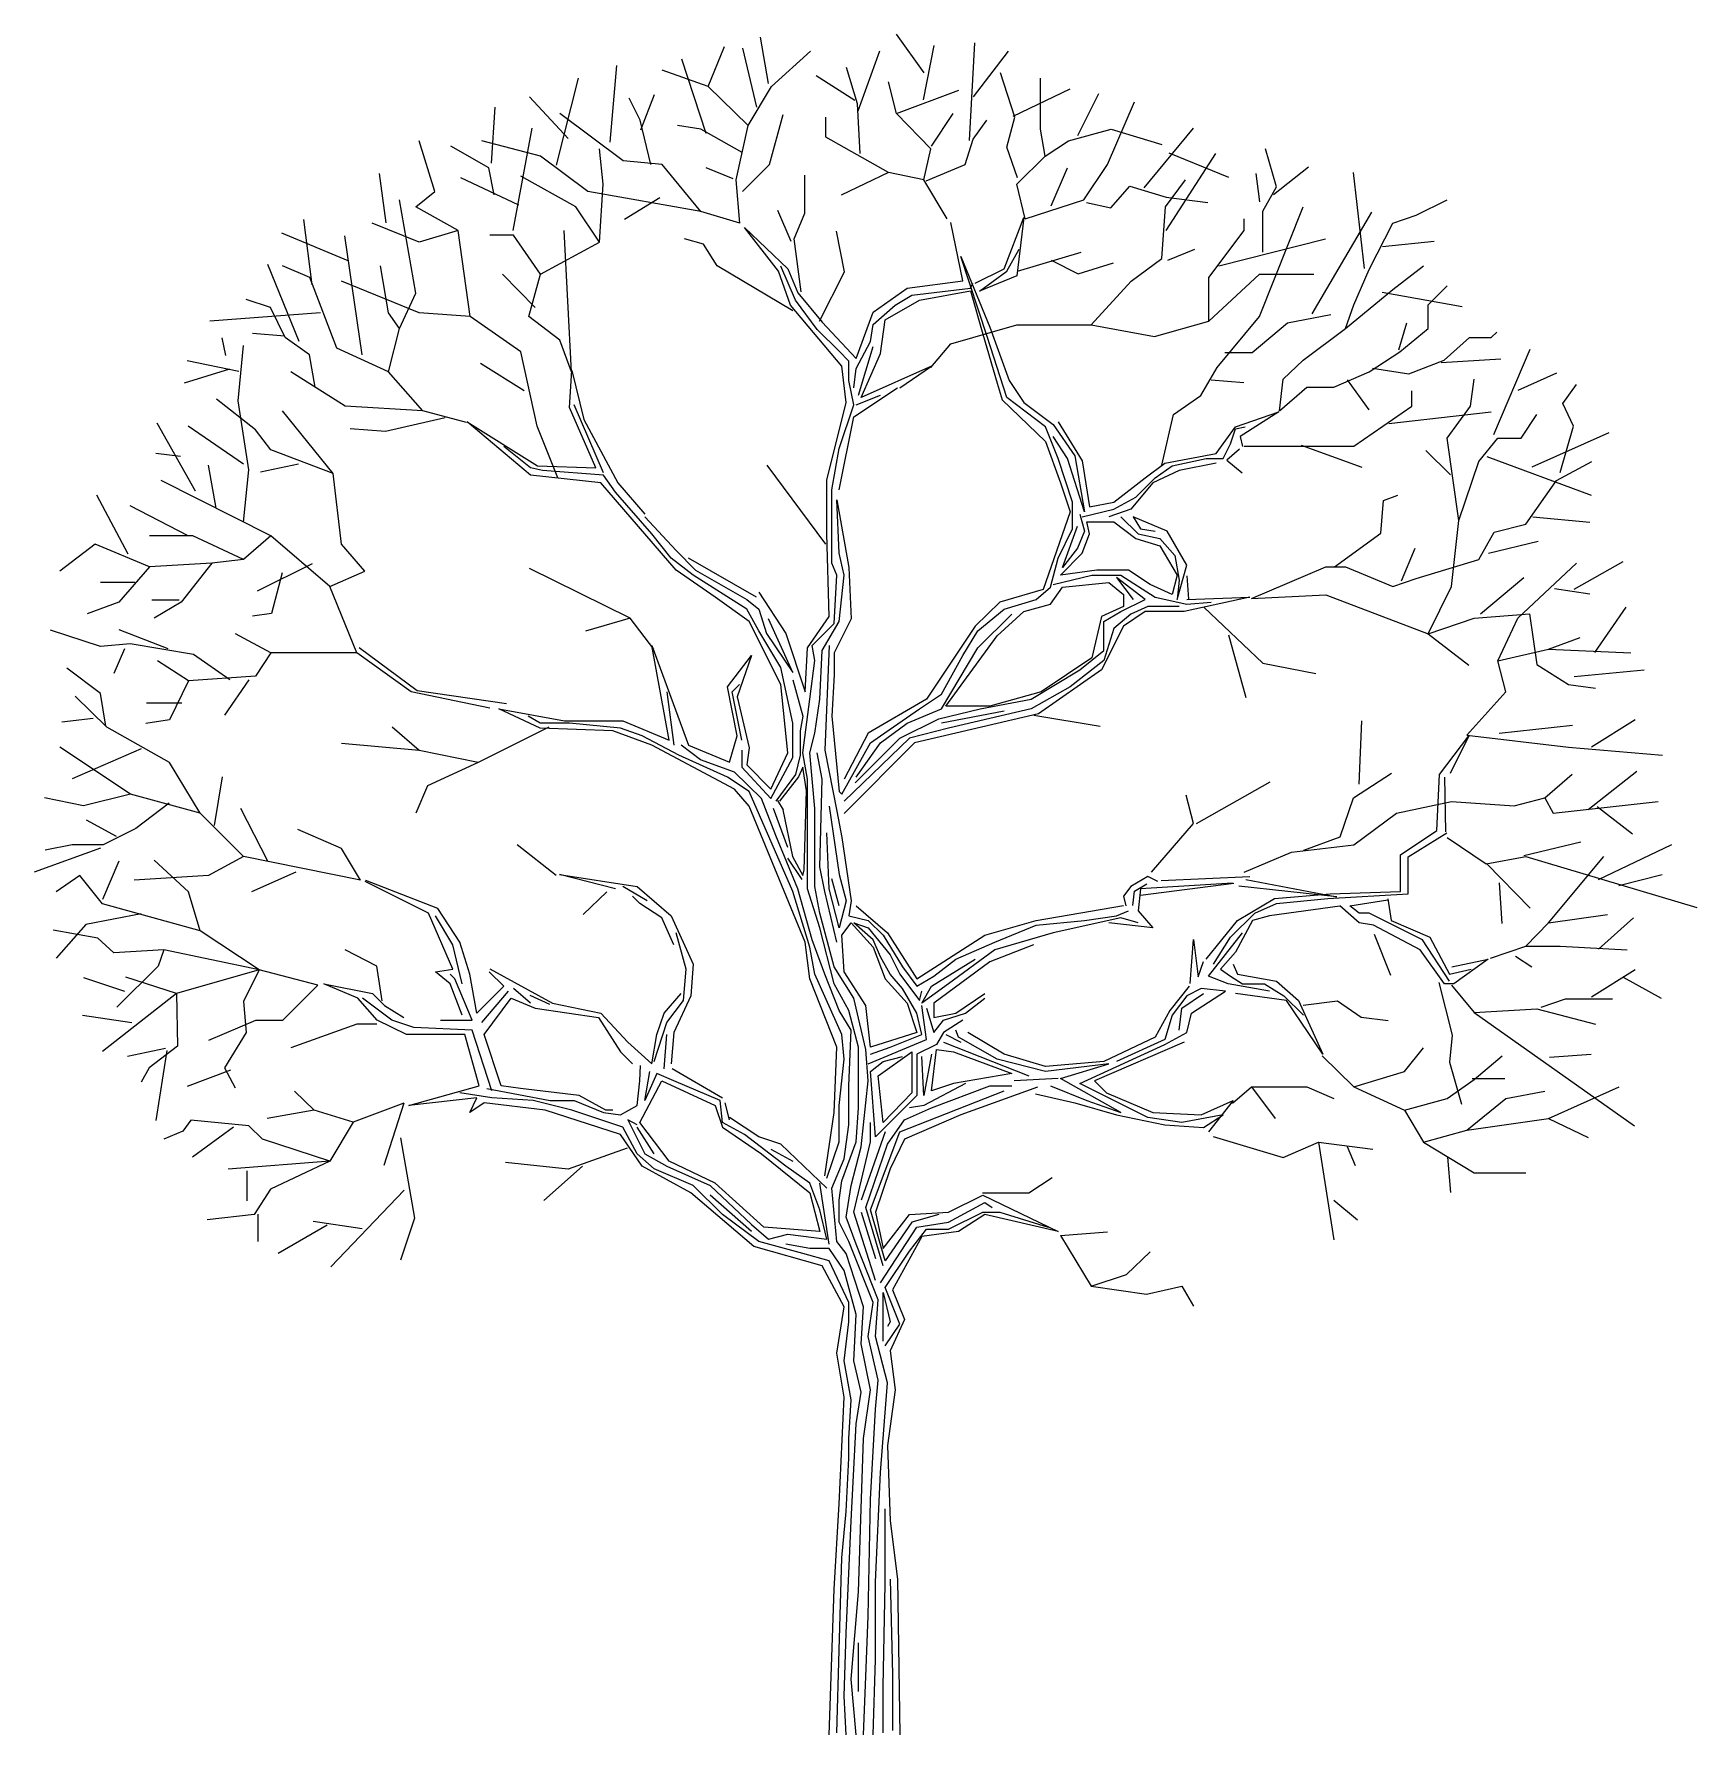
# Model space of a CAD drawing. Header units: millimetres. Extents: x 370.88 to 375.74, y 2574.38 to 2579.35.
import ezdxf

# ---------------------------------------------------------------- set-up
doc = ezdxf.new("R2010")
doc.units = ezdxf.units.MM
doc.header["$LTSCALE"] = 10
doc.layers.add('Vegetais', color=94, linetype='Continuous')

msp = doc.modelspace()

# ---------------------------------------------------------------- linework, layer by layer
at = {"layer": 'Vegetais'}
for p, q in [((373.4825, 2579.2416), (373.4015, 2579.3547)), ((372.8505, 2579.2014), (372.8982, 2579.3179)), ((372.9932, 2579.1407), (372.9519, 2579.3135)), ((373.027, 2579.21), (373.0032, 2579.3451)), ((373.0359, 2579.2014), (373.1498, 2579.3047)), ((373.2892, 2579.1305), (373.3528, 2579.3054)), ((373.4799, 2579.1623), (373.5117, 2579.3213)), ((373.615, 2579.043), (373.6309, 2579.3292)), ((373.6263, 2579.1713), (373.7287, 2579.3043)), ((372.5636, 2579.0382), (372.5835, 2579.263)), ((372.8505, 2579.2014), (372.7155, 2579.249)), ((372.8447, 2579.0636), (372.7732, 2579.2808)), ((373.287, 2579.151), (373.2552, 2579.257)), ((372.4073, 2578.9715), (372.4708, 2579.2259)), ((372.9671, 2579.0874), (372.8505, 2579.2014)), ((372.9671, 2579.0874), (373.0359, 2579.2014)), ((373.2792, 2579.1606), (373.166, 2579.2324)), ((373.4015, 2579.1219), (373.3776, 2579.2146)), ((373.7478, 2579.1113), (373.7055, 2579.2411)), ((373.8226, 2579.0768), (373.8226, 2579.2252)), ((372.4413, 2579.0489), (372.3281, 2579.1713)), ((372.6513, 2579.1033), (372.6195, 2579.1669)), ((372.6536, 2579.0748), (372.6933, 2579.1782)), ((373.2949, 2579.0053), (373.287, 2579.151)), ((373.4015, 2579.1219), (373.5842, 2579.1908)), ((373.7422, 2579.1146), (373.909, 2579.1941)), ((373.9321, 2579.0581), (373.9932, 2579.1804)), ((374.0186, 2578.9735), (374.098, 2579.1563)), ((372.2165, 2578.9771), (372.2272, 2579.1407)), ((372.6016, 2578.9841), (372.4162, 2579.1219)), ((372.6831, 2578.9735), (372.6513, 2579.1033)), ((373.0301, 2578.9735), (373.0698, 2579.1192)), ((373.1949, 2579.053), (373.1949, 2579.1113)), ((373.5021, 2579.0185), (373.4015, 2579.1219)), ((373.5038, 2579.0271), (373.5674, 2579.1225)), ((373.626, 2579.0477), (373.6657, 2579.1033)), ((373.724, 2579.0238), (373.7478, 2579.1113)), ((372.2805, 2578.7801), (372.3361, 2579.0795)), ((372.8294, 2579.0768), (372.7605, 2579.0874)), ((372.9499, 2579.0079), (372.8294, 2579.0768)), ((372.9326, 2578.9284), (372.9671, 2579.0874)), ((373.3776, 2578.9496), (373.1949, 2579.053)), ((373.8358, 2578.9973), (373.8226, 2579.0768)), ((373.9047, 2579.0424), (374.0292, 2579.0768)), ((374.0292, 2579.0768), (374.1775, 2579.0318)), ((374.1262, 2578.9052), (374.27, 2579.0795)), ((372.0507, 2578.894), (372.0056, 2579.0424)), ((372.2086, 2578.9635), (372.0974, 2579.0271)), ((372.3605, 2578.9973), (372.1884, 2579.0424)), ((372.5433, 2578.9152), (372.5327, 2579.0185)), ((373.4809, 2578.9284), (373.5021, 2579.0185)), ((373.6022, 2578.9735), (373.626, 2579.0477)), ((373.7558, 2578.9337), (373.724, 2579.0238)), ((373.8358, 2578.9973), (373.9047, 2579.0424)), ((374.1902, 2578.7801), (374.3358, 2579.0053)), ((374.1981, 2579.0076), (374.3724, 2578.9358)), ((374.5129, 2578.9079), (374.4811, 2579.0192)), ((372.2245, 2578.8841), (372.2086, 2578.9635)), ((372.4983, 2578.894), (372.3605, 2578.9973)), ((372.7155, 2578.9735), (372.6016, 2578.9841)), ((372.8294, 2578.8357), (372.7155, 2578.9735)), ((372.9237, 2578.9317), (372.8443, 2578.9635)), ((372.9506, 2578.894), (373.0301, 2578.9735)), ((373.3776, 2578.9496), (373.2399, 2578.8834)), ((373.4809, 2578.9284), (373.3776, 2578.9496)), ((373.4883, 2578.9258), (373.6022, 2578.9735)), ((373.7537, 2578.9152), (373.8358, 2578.9973)), ((373.8534, 2578.8523), (373.9011, 2578.9635)), ((373.9497, 2578.8701), (374.0186, 2578.9735)), ((374.5039, 2578.8853), (374.6064, 2578.9664)), ((374.7702, 2578.6688), (374.7384, 2578.9496)), ((371.9091, 2578.8027), (371.8893, 2578.9465)), ((372.2964, 2578.8542), (372.1269, 2578.9337)), ((372.4638, 2578.8489), (372.3023, 2578.939)), ((372.5327, 2578.7456), (372.5433, 2578.9152)), ((372.9432, 2578.8012), (372.9326, 2578.9284)), ((373.1334, 2578.8304), (373.1334, 2578.9417)), ((373.5498, 2578.8145), (373.4809, 2578.9284)), ((373.7776, 2578.8145), (373.7537, 2578.9152)), ((374.0286, 2578.8463), (374.0842, 2578.9099)), ((374.0842, 2578.9099), (374.1902, 2578.8781)), ((374.1881, 2578.8489), (374.2464, 2578.9284)), ((374.4642, 2578.8639), (374.4535, 2578.9465)), ((374.4732, 2578.8364), (374.5129, 2578.9079)), ((371.995, 2578.5972), (371.9474, 2578.8701)), ((371.995, 2578.8489), (372.0507, 2578.894)), ((372.1195, 2578.7801), (371.995, 2578.8489)), ((372.5327, 2578.7456), (372.4638, 2578.8489)), ((372.8294, 2578.8357), (372.4983, 2578.894)), ((372.7092, 2578.8761), (372.6059, 2578.8125)), ((373.7776, 2578.8145), (373.9497, 2578.8701)), ((373.9571, 2578.8622), (374.0286, 2578.8463)), ((374.1775, 2578.6979), (374.1881, 2578.8489)), ((374.1902, 2578.8781), (374.312, 2578.8622)), ((374.9218, 2578.8251), (375.0118, 2578.8701)), ((371.6921, 2578.6217), (371.6683, 2578.8125)), ((372.0056, 2578.7456), (371.8679, 2578.8012)), ((372.9432, 2578.8012), (372.8294, 2578.8357)), ((373.0936, 2578.7483), (373.0539, 2578.8383)), ((373.1016, 2578.7562), (373.1334, 2578.8304)), ((373.5956, 2578.6331), (373.5605, 2578.8038)), ((373.7166, 2578.6682), (373.7735, 2578.8183)), ((373.7735, 2578.8183), (373.7529, 2578.6477)), ((374.4185, 2578.7801), (374.4185, 2578.8145)), ((374.4732, 2578.7171), (374.4732, 2578.8364)), ((374.6171, 2578.5367), (374.7914, 2578.8333)), ((374.784, 2578.6661), (374.8529, 2578.8012)), ((374.8529, 2578.8012), (374.9218, 2578.8251)), ((371.7975, 2578.6911), (371.6033, 2578.7722)), ((371.8382, 2578.417), (371.7879, 2578.7642)), ((372.1195, 2578.7801), (372.0056, 2578.7456)), ((372.154, 2578.5283), (372.1195, 2578.7801)), ((372.2811, 2578.7668), (372.2122, 2578.7668)), ((372.3605, 2578.6529), (372.2811, 2578.7668)), ((372.8367, 2578.7403), (372.7811, 2578.7562)), ((373.0559, 2578.661), (372.9567, 2578.7893)), ((372.9567, 2578.7893), (373.0837, 2578.6682)), ((373.1224, 2578.6005), (373.1016, 2578.7562)), ((373.2495, 2578.6588), (373.2257, 2578.7781)), ((374.3152, 2578.6423), (374.4185, 2578.7801)), ((374.3438, 2578.6767), (374.6563, 2578.7562)), ((372.3605, 2578.6529), (372.5327, 2578.7456)), ((372.8764, 2578.6767), (372.8367, 2578.7403)), ((373.7238, 2578.661), (373.7601, 2578.7251)), ((373.7558, 2578.6608), (373.9412, 2578.7165)), ((374.1951, 2578.6933), (374.2745, 2578.7251)), ((374.8228, 2578.733), (374.9738, 2578.7489)), ((371.6538, 2578.4556), (371.5621, 2578.6804)), ((371.6851, 2578.6423), (371.6057, 2578.6767)), ((371.9156, 2578.5389), (371.8917, 2578.6767)), ((372.3441, 2578.5548), (372.2487, 2578.6529)), ((372.3261, 2578.5283), (372.3605, 2578.6529)), ((373.091, 2578.5617), (373.0559, 2578.661)), ((373.1055, 2578.5762), (373.0632, 2578.6755)), ((373.0837, 2578.6682), (373.1128, 2578.598)), ((373.6319, 2578.6259), (373.7166, 2578.6682)), ((373.6446, 2578.6024), (373.7238, 2578.661)), ((373.8534, 2578.6933), (373.9329, 2578.6535)), ((373.9329, 2578.6535), (374.0362, 2578.6853)), ((374.0874, 2578.6317), (374.1775, 2578.6979)), ((374.4636, 2578.6529), (374.6225, 2578.6529)), ((374.739, 2578.5628), (374.784, 2578.6661)), ((374.8529, 2578.6078), (374.943, 2578.6767)), ((371.7646, 2578.4356), (371.6851, 2578.6423)), ((372.0056, 2578.5389), (371.7779, 2578.6317)), ((373.4322, 2578.6113), (373.5956, 2578.6331)), ((373.4467, 2578.5908), (373.6174, 2578.6113)), ((373.4685, 2578.5762), (373.6174, 2578.6041)), ((373.6174, 2578.6113), (373.6246, 2578.6259)), ((373.7529, 2578.6477), (373.6446, 2578.6024)), ((374.7152, 2578.4939), (374.8529, 2578.6078)), ((374.9562, 2578.5628), (375.0118, 2578.6184)), ((371.5707, 2578.5548), (371.4992, 2578.5787)), ((371.6131, 2578.4674), (371.5707, 2578.5548)), ((371.9474, 2578.4939), (371.995, 2578.5972)), ((373.3971, 2578.5617), (373.4467, 2578.5908)), ((374.7152, 2578.4939), (374.739, 2578.5628)), ((374.822, 2578.5994), (375.0559, 2578.5581)), ((374.9562, 2578.4939), (374.9562, 2578.5628)), ((371.7164, 2578.5389), (371.3932, 2578.5151)), ((371.9474, 2578.4939), (371.9156, 2578.5389)), ((372.154, 2578.5283), (372.0056, 2578.5389)), ((372.3023, 2578.425), (372.154, 2578.5283)), ((372.4162, 2578.4594), (372.3261, 2578.5283)), ((374.5447, 2578.5104), (374.6718, 2578.5343)), ((374.8705, 2578.431), (374.8943, 2578.5104)), ((371.4397, 2578.4144), (371.429, 2578.4663)), ((371.6127, 2578.4707), (371.5173, 2578.4786)), ((371.6846, 2578.417), (371.6131, 2578.4674)), ((371.9156, 2578.3667), (371.9474, 2578.4939)), ((374.5907, 2578.4011), (374.7152, 2578.4939)), ((374.8741, 2578.425), (374.9562, 2578.4939)), ((375.0033, 2578.4011), (375.0775, 2578.4674)), ((375.0775, 2578.4674), (375.141, 2578.4674)), ((375.141, 2578.4674), (375.1569, 2578.4833)), ((371.4753, 2578.2819), (371.4912, 2578.4435)), ((371.7005, 2578.3217), (371.6846, 2578.417)), ((371.9156, 2578.3667), (371.7646, 2578.4356)), ((374.784, 2578.3667), (374.8741, 2578.425)), ((374.9947, 2578.3945), (375.169, 2578.4052)), ((375.149, 2578.1839), (375.2549, 2578.4329)), ((371.4504, 2578.3746), (371.3174, 2578.3333)), ((371.4776, 2578.3674), (371.3266, 2578.3992)), ((371.7884, 2578.266), (371.6295, 2578.3667)), ((372.0162, 2578.2528), (371.9156, 2578.3667)), ((374.5324, 2578.3455), (374.5907, 2578.4011)), ((374.6807, 2578.3217), (374.784, 2578.3667)), ((374.7941, 2578.3773), (374.9, 2578.3614)), ((374.9, 2578.3614), (375.0033, 2578.4011)), ((375.2195, 2578.3134), (375.3326, 2578.3639)), ((374.5218, 2578.2528), (374.5324, 2578.3455)), ((374.5218, 2578.2528), (374.6013, 2578.3217)), ((374.6013, 2578.3217), (374.6807, 2578.3217)), ((374.7195, 2578.3435), (374.7831, 2578.2561)), ((374.9085, 2578.266), (374.9085, 2578.3111)), ((375.0807, 2578.266), (375.0913, 2578.3455)), ((375.3503, 2578.274), (375.39, 2578.3296)), ((371.5262, 2578.1971), (371.4123, 2578.2872)), ((371.5071, 2578.0805), (371.4753, 2578.2819)), ((371.754, 2578.0699), (371.6057, 2578.2528)), ((372.0162, 2578.2528), (371.7884, 2578.266)), ((372.1434, 2578.2183), (372.0162, 2578.2528)), ((374.739, 2578.1494), (374.9085, 2578.266)), ((375.0118, 2578.1733), (375.0807, 2578.266)), ((375.382, 2578.2077), (375.3503, 2578.274)), ((371.3505, 2578.0176), (371.2392, 2578.2163)), ((371.4912, 2578.0964), (371.3297, 2578.2077)), ((372.0815, 2578.2322), (371.9067, 2578.1925)), ((374.8417, 2578.2157), (375.141, 2578.2501)), ((375.229, 2578.1733), (375.274, 2578.2422)), ((375.3423, 2578.0726), (375.382, 2578.2077)), ((371.5713, 2578.1388), (371.5262, 2578.1971)), ((371.9067, 2578.1925), (371.8034, 2578.2004)), ((375.0463, 2577.9321), (375.0118, 2578.1733)), ((375.1045, 2578.1044), (375.1601, 2578.1733)), ((375.1601, 2578.1733), (375.229, 2578.1733)), ((375.2608, 2578.0887), (375.4856, 2578.1896)), ((371.3067, 2578.1192), (371.2348, 2578.1284)), ((371.754, 2578.0699), (371.5713, 2578.1388)), ((374.5848, 2578.1521), (374.7623, 2578.0885)), ((375.0214, 2578.0653), (374.9499, 2578.1368)), ((375.0463, 2577.9321), (375.1045, 2578.1044)), ((375.1278, 2578.1192), (375.4336, 2578.0061)), ((375.3323, 2578.0487), (375.4356, 2578.1044)), ((371.411, 2577.9679), (371.3885, 2578.0938)), ((371.4912, 2577.9268), (371.5071, 2578.0805)), ((371.6524, 2578.0971), (371.5412, 2578.0732)), ((371.1538, 2577.8333), (371.0621, 2578.0061)), ((371.5713, 2577.8871), (371.2508, 2578.0487)), ((374.8258, 2577.9904), (374.8682, 2578.0063)), ((375.2422, 2577.9215), (375.3323, 2578.0487)), ((371.3297, 2577.8871), (371.1601, 2577.9745)), ((374.8179, 2577.895), (374.8258, 2577.9904)), ((375.0251, 2577.7387), (375.0463, 2577.9321)), ((375.1495, 2577.8977), (375.2422, 2577.9215)), ((375.2629, 2577.9427), (375.4297, 2577.9268)), ((371.0574, 2577.8633), (370.9541, 2577.7838)), ((371.2163, 2577.797), (371.0574, 2577.8633)), ((371.3435, 2577.8871), (371.2163, 2577.8871)), ((371.4918, 2577.8182), (371.3435, 2577.8871)), ((371.5713, 2577.8871), (371.4918, 2577.8182)), ((374.6828, 2577.797), (374.8179, 2577.895)), ((375.1045, 2577.8182), (375.1495, 2577.8977)), ((375.1331, 2577.8368), (375.2787, 2577.8712)), ((371.3991, 2577.8076), (371.2163, 2577.797)), ((371.3991, 2577.8076), (371.309, 2577.6937)), ((371.4918, 2577.8182), (371.3991, 2577.8076)), ((374.8784, 2577.7553), (374.9181, 2577.8507)), ((374.9218, 2577.7626), (375.1045, 2577.8182)), ((375.2184, 2577.646), (375.3906, 2577.8076)), ((375.3831, 2577.7309), (375.5268, 2577.8119)), ((371.2163, 2577.797), (371.1263, 2577.6937)), ((371.6047, 2577.7791), (371.5729, 2577.6599)), ((374.6569, 2577.797), (374.7152, 2577.797)), ((374.7152, 2577.797), (374.8529, 2577.7387)), ((374.8529, 2577.7387), (374.9218, 2577.7626)), ((375.1092, 2577.6592), (375.2364, 2577.7652)), ((371.1737, 2577.7507), (371.0728, 2577.7507)), ((374.6569, 2577.7149), (374.9562, 2577.6009)), ((374.9562, 2577.6009), (375.0251, 2577.7387)), ((375.3264, 2577.7334), (375.4297, 2577.7175)), ((371.1263, 2577.6937), (371.0336, 2577.6592)), ((371.3028, 2577.6996), (371.2233, 2577.6996)), ((371.309, 2577.6937), (371.2296, 2577.646)), ((371.5729, 2577.6599), (371.5173, 2577.6519)), ((375.0913, 2577.646), (375.2528, 2577.6592)), ((375.2528, 2577.6592), (375.274, 2577.5108)), ((375.4443, 2577.5458), (375.536, 2577.6789)), ((371.0727, 2577.5638), (370.9271, 2577.6115)), ((371.271, 2577.5565), (371.128, 2577.6122)), ((374.9562, 2577.6009), (375.0913, 2577.646)), ((375.1601, 2577.5214), (375.2184, 2577.646)), ((371.1601, 2577.5718), (371.0727, 2577.5638)), ((371.1431, 2577.5565), (371.1125, 2577.4847)), ((371.3455, 2577.54), (371.1601, 2577.5718)), ((371.5713, 2577.5453), (371.468, 2577.6009)), ((374.9562, 2577.6009), (375.0758, 2577.5091)), ((375.1601, 2577.5214), (375.3085, 2577.5559)), ((375.3085, 2577.5559), (375.4012, 2577.5903)), ((375.3085, 2577.5559), (375.5495, 2577.5453)), ((371.3302, 2577.4631), (371.2402, 2577.5214)), ((371.4515, 2577.4658), (371.3455, 2577.54)), ((371.5713, 2577.5453), (371.5262, 2577.4764)), ((375.184, 2577.4313), (375.1601, 2577.5214)), ((375.274, 2577.5108), (375.3667, 2577.4525)), ((371.0727, 2577.4261), (370.9747, 2577.5002)), ((371.3302, 2577.4631), (371.2746, 2577.3492)), ((371.5262, 2577.4764), (371.3302, 2577.4631)), ((371.5071, 2577.4658), (371.4356, 2577.3625)), ((375.3831, 2577.4755), (375.588, 2577.4954)), ((371.0919, 2577.328), (370.9992, 2577.4181)), ((371.0886, 2577.3307), (371.0727, 2577.4261)), ((375.0701, 2577.3042), (375.184, 2577.4313)), ((375.3667, 2577.4525), (375.4462, 2577.4419)), ((371.3107, 2577.3976), (371.2074, 2577.3976)), ((371.0514, 2577.3532), (370.9596, 2577.3425)), ((371.2746, 2577.2247), (371.0919, 2577.328)), ((371.2746, 2577.3492), (371.2057, 2577.3386)), ((374.7543, 2577.1611), (374.7623, 2577.3466)), ((375.1645, 2577.3101), (375.379, 2577.334)), ((375.4346, 2577.2704), (375.5618, 2577.3499)), ((371.1607, 2577.1319), (370.9541, 2577.2697)), ((371.1919, 2577.2644), (370.9906, 2577.177)), ((374.9895, 2577.189), (375.0755, 2577.3027)), ((375.0755, 2577.3027), (375.0207, 2577.1926)), ((375.0701, 2577.3042), (375.3667, 2577.2697)), ((375.3667, 2577.2697), (375.6422, 2577.2459)), ((371.3647, 2577.0763), (371.2746, 2577.2247)), ((371.4061, 2577.0399), (371.4299, 2577.1829)), ((374.7384, 2577.1213), (374.8497, 2577.1929)), ((374.9823, 2577.0255), (374.9895, 2577.189)), ((375.0041, 2577.1817), (375.007, 2577.0214)), ((375.2979, 2577.1213), (375.3773, 2577.1902)), ((375.4244, 2577.0871), (375.5666, 2577.1987)), ((371.023, 2577.0975), (370.9091, 2577.1213)), ((371.1607, 2577.1319), (371.023, 2577.0975)), ((371.3647, 2577.0763), (371.1607, 2577.1319)), ((374.6987, 2577.0074), (374.7384, 2577.1213)), ((374.8635, 2577.0763), (375.0251, 2577.1107)), ((375.0251, 2577.1107), (375.2078, 2577.0975)), ((375.2078, 2577.0975), (375.2979, 2577.1213)), ((375.2979, 2577.1213), (375.3217, 2577.0763)), ((375.3217, 2577.0763), (375.6289, 2577.1107)), ((371.274, 2577.1054), (371.176, 2577.0312)), ((371.4918, 2576.9491), (371.3647, 2577.0763)), ((371.5627, 2576.9359), (371.4833, 2577.0895)), ((374.739, 2576.9835), (374.8635, 2577.0763)), ((375.4505, 2577.0955), (375.5538, 2577.016)), ((371.12, 2577.0081), (371.0326, 2577.0558)), ((371.176, 2577.0312), (371.0807, 2576.9835)), ((371.7779, 2576.973), (371.6507, 2577.0286)), ((371.0728, 2576.974), (370.8786, 2576.9036)), ((370.9906, 2576.9835), (370.9112, 2576.9677)), ((371.0807, 2576.9835), (370.9906, 2576.9835)), ((371.8335, 2576.8802), (371.7779, 2576.973)), ((374.5563, 2576.9624), (374.739, 2576.9835)), ((374.5928, 2576.9677), (374.6987, 2577.0074)), ((375.0118, 2577.0047), (375.1257, 2576.9279)), ((375.236, 2576.9524), (375.4028, 2576.9922)), ((375.455, 2576.8822), (375.669, 2576.9847)), ((371.0803, 2576.8252), (371.128, 2576.9365)), ((371.3302, 2576.8458), (371.2296, 2576.9385)), ((371.4918, 2576.9491), (371.3885, 2576.8935)), ((371.8335, 2576.8802), (371.4918, 2576.9491)), ((375.1257, 2576.9279), (375.2422, 2576.9491)), ((375.1274, 2576.9286), (375.2549, 2576.7981)), ((375.2422, 2576.9491), (375.7428, 2576.8007)), ((375.3085, 2576.7557), (375.47, 2576.9491)), ((371.0124, 2576.8935), (370.9435, 2576.8458)), ((371.0786, 2576.8113), (371.0124, 2576.8935)), ((371.3885, 2576.8935), (371.1713, 2576.8802)), ((371.6448, 2576.9041), (371.5151, 2576.8458)), ((375.1645, 2576.8729), (375.1724, 2576.7537)), ((375.5141, 2576.865), (375.6412, 2576.8968)), ((371.3647, 2576.7318), (371.0786, 2576.8113)), ((371.3647, 2576.7318), (371.3302, 2576.8458)), ((371.1919, 2576.7822), (371.0304, 2576.7504)), ((375.3085, 2576.7557), (375.4806, 2576.7795)), ((375.455, 2576.6789), (375.5574, 2576.7706)), ((371.0648, 2576.7106), (370.935, 2576.7345)), ((371.0304, 2576.7504), (370.943, 2576.6523)), ((371.1125, 2576.6682), (371.0648, 2576.7106)), ((371.5368, 2576.6179), (371.3647, 2576.7318)), ((374.9617, 2576.7132), (375.0186, 2576.6055)), ((375.2422, 2576.6868), (375.3085, 2576.7557)), ((371.2581, 2576.6762), (371.1125, 2576.6682)), ((371.2581, 2576.6762), (371.2422, 2576.6285)), ((371.5368, 2576.6179), (371.2581, 2576.6762)), ((371.8811, 2576.6285), (371.7884, 2576.6762)), ((375.0186, 2576.5849), (374.9399, 2576.7059)), ((375.139, 2576.6523), (375.2422, 2576.6868)), ((375.2422, 2576.6868), (375.3429, 2576.6868)), ((375.3429, 2576.6868), (375.5389, 2576.6762)), ((371.2422, 2576.6285), (371.1204, 2576.5093)), ((371.5368, 2576.6179), (371.2958, 2576.549)), ((371.5368, 2576.6179), (371.4912, 2576.5251)), ((371.709, 2576.5728), (371.5368, 2576.6179)), ((371.897, 2576.5278), (371.8811, 2576.6285)), ((375.0186, 2576.6055), (375.0827, 2576.62)), ((375.0258, 2576.6273), (375.1323, 2576.6491)), ((375.1323, 2576.6491), (375.0319, 2576.5776)), ((375.2121, 2576.6583), (375.2598, 2576.6265)), ((375.4346, 2576.5391), (375.5618, 2576.6186)), ((371.1439, 2576.555), (371.0247, 2576.5947)), ((371.2958, 2576.549), (371.1475, 2576.5967)), ((371.709, 2576.5728), (371.6057, 2576.4695)), ((371.8253, 2576.5353), (371.7261, 2576.5776)), ((371.7261, 2576.5776), (371.8688, 2576.5486)), ((374.9874, 2576.5808), (375.0271, 2576.4271)), ((375.0319, 2576.5776), (375.0041, 2576.5776)), ((375.0251, 2576.5728), (375.0913, 2576.4934)), ((375.5268, 2576.5963), (375.6385, 2576.5351)), ((371.2958, 2576.549), (371.0786, 2576.3794)), ((371.2958, 2576.549), (371.2979, 2576.3953)), ((371.4912, 2576.5251), (371.4992, 2576.4351)), ((371.8821, 2576.4711), (371.8253, 2576.5353)), ((371.9257, 2576.4711), (371.8398, 2576.5353)), ((371.8688, 2576.5486), (371.9039, 2576.5135)), ((371.9039, 2576.5135), (371.9608, 2576.4784)), ((374.5346, 2576.5425), (374.5914, 2576.4856)), ((374.6483, 2576.3718), (374.5418, 2576.528)), ((374.5769, 2576.528), (374.6483, 2576.3718)), ((374.5907, 2576.5146), (374.6913, 2576.5278)), ((374.6913, 2576.5278), (374.7602, 2576.4801)), ((375.2867, 2576.5093), (375.3582, 2576.5331)), ((375.3582, 2576.5331), (375.4959, 2576.5331)), ((371.1645, 2576.4633), (371.0208, 2576.4847)), ((371.5262, 2576.4695), (371.3885, 2576.4112)), ((371.6057, 2576.4695), (371.5262, 2576.4695)), ((371.9681, 2576.4287), (371.8821, 2576.4711)), ((374.7602, 2576.4801), (374.8397, 2576.4695)), ((375.0913, 2576.4934), (375.274, 2576.504)), ((375.0913, 2576.4934), (375.5601, 2576.1621)), ((375.274, 2576.504), (375.4462, 2576.4589)), ((371.4992, 2576.4351), (371.4356, 2576.3317)), ((371.8229, 2576.4589), (371.6295, 2576.39)), ((371.8811, 2576.4589), (371.8229, 2576.4589)), ((375.0271, 2576.4271), (375.0192, 2576.3476)), ((371.263, 2576.388), (371.1518, 2576.3642)), ((371.2979, 2576.3953), (371.2158, 2576.3317)), ((371.267, 2576.3822), (371.2348, 2576.1773)), ((374.6463, 2576.3662), (374.739, 2576.2761)), ((374.8873, 2576.3211), (374.943, 2576.39)), ((375.0913, 2576.2973), (375.1734, 2576.3662)), ((375.3112, 2576.3623), (375.4336, 2576.3715)), ((371.2158, 2576.3317), (371.1919, 2576.2893)), ((371.4537, 2576.3244), (371.3266, 2576.2767)), ((371.4356, 2576.3317), (371.4674, 2576.2734)), ((374.739, 2576.2761), (374.8873, 2576.3211)), ((375.0192, 2576.3476), (375.0536, 2576.2257)), ((371.6984, 2576.2072), (371.6401, 2576.2628)), ((374.3841, 2576.2284), (374.4397, 2576.2761)), ((374.4397, 2576.2761), (374.5086, 2576.1833)), ((374.4397, 2576.2761), (374.6013, 2576.2761)), ((374.6013, 2576.2761), (374.6807, 2576.2416)), ((374.739, 2576.2761), (374.8873, 2576.2072)), ((375.0118, 2576.2416), (375.0913, 2576.2973)), ((375.085, 2576.3006), (375.1804, 2576.3006)), ((375.184, 2576.2416), (375.2979, 2576.2628)), ((375.3085, 2576.1833), (375.5151, 2576.2761)), ((371.9606, 2576.2284), (371.8123, 2576.1727)), ((371.9606, 2576.2284), (371.9023, 2576.0456)), ((374.2926, 2576.1939), (374.3857, 2576.2363)), ((374.3857, 2576.2363), (374.3143, 2576.1443)), ((374.8873, 2576.2072), (375.0118, 2576.2416)), ((375.0701, 2576.1489), (375.184, 2576.2416)), ((371.3376, 2576.178), (371.3138, 2576.1462)), ((371.5071, 2576.1621), (371.3376, 2576.178)), ((371.6984, 2576.2072), (371.5607, 2576.1833)), ((371.8123, 2576.1727), (371.6984, 2576.2072)), ((371.8123, 2576.1727), (371.7434, 2576.0588)), ((374.299, 2576.1574), (374.3567, 2576.1939)), ((374.8873, 2576.2072), (374.943, 2576.1144)), ((375.0701, 2576.1489), (375.3085, 2576.1833)), ((375.3085, 2576.1833), (375.425, 2576.1277)), ((371.3138, 2576.1462), (371.2581, 2576.1224)), ((371.4617, 2576.1575), (371.3425, 2576.0701)), ((371.5468, 2576.1224), (371.5071, 2576.1621)), ((371.7434, 2576.0588), (371.5468, 2576.1224)), ((371.9504, 2576.1269), (371.9917, 2575.8914)), ((374.3275, 2576.131), (374.5324, 2576.0694)), ((374.5324, 2576.0694), (374.6357, 2576.1144)), ((374.6357, 2576.1144), (374.6807, 2575.8283)), ((374.6357, 2576.1144), (374.7946, 2576.0932)), ((374.943, 2576.1144), (375.0701, 2576.1489)), ((374.943, 2576.1144), (375.0913, 2576.0244)), ((374.7195, 2576.1019), (374.7433, 2576.0462)), ((375.0135, 2576.0701), (375.0214, 2575.9667)), ((371.7434, 2576.0588), (371.4468, 2576.035)), ((371.5014, 2576.0303), (371.5014, 2575.9429)), ((371.7434, 2576.0588), (371.5707, 2575.9767)), ((375.0913, 2576.0244), (375.2422, 2576.0244)), ((371.5707, 2575.9767), (371.523, 2575.9025)), ((371.9611, 2575.974), (371.7471, 2575.7492)), ((374.6807, 2575.9449), (374.7496, 2575.8866)), ((371.523, 2575.9025), (371.3853, 2575.8866)), ((371.5332, 2575.9031), (371.5332, 2575.8236)), ((371.7364, 2575.8715), (371.5926, 2575.7889)), ((371.8388, 2575.8608), (371.6951, 2575.8822)), ((371.9917, 2575.8914), (371.9504, 2575.7691)), ((374.0742, 2575.7276), (374.1431, 2575.7938)), ((373.9709, 2575.6931), (374.0742, 2575.7276)), ((373.9709, 2575.6931), (374.1325, 2575.6693)), ((374.1325, 2575.6693), (374.2358, 2575.6931)), ((374.2358, 2575.6931), (374.2702, 2575.6348))]:
    msp.add_line(p, q, dxfattribs=at)
at = {"layer": 'Vegetais', "color": 34}
for p, q in [((374.4636, 2578.5283), (374.5907, 2578.8489)), ((372.4506, 2578.3667), (372.4294, 2578.7801)), ((373.667, 2578.4697), (373.5895, 2578.7046)), ((373.5895, 2578.7046), (373.6742, 2578.4975)), ((373.0985, 2578.5449), (372.8764, 2578.6767)), ((373.1763, 2578.5151), (373.2495, 2578.6588)), ((374.3152, 2578.5151), (374.4636, 2578.6529)), ((373.333, 2578.5411), (373.4322, 2578.6113)), ((373.6174, 2578.6041), (373.6537, 2578.477)), ((373.9709, 2578.5045), (374.0874, 2578.6317)), ((374.3152, 2578.5151), (374.3152, 2578.6423)), ((373.241, 2578.3838), (373.091, 2578.5617)), ((373.1696, 2578.4903), (373.1055, 2578.5762)), ((373.1128, 2578.598), (373.1842, 2578.5121)), ((373.333, 2578.5048), (373.3971, 2578.5617)), ((373.3681, 2578.5193), (373.4685, 2578.5762)), ((373.1842, 2578.5121), (373.2834, 2578.4055)), ((373.2834, 2578.4055), (373.333, 2578.5411)), ((373.3257, 2578.4552), (373.333, 2578.5048)), ((373.3548, 2578.4201), (373.3681, 2578.5193)), ((373.5604, 2578.4488), (373.7537, 2578.5045)), ((373.7537, 2578.5045), (373.9709, 2578.5045)), ((373.9709, 2578.5045), (374.1563, 2578.47)), ((374.1563, 2578.47), (374.3152, 2578.5151)), ((374.3391, 2578.3799), (374.4636, 2578.5283)), ((374.4414, 2578.423), (374.5447, 2578.5104)), ((372.4506, 2578.3667), (372.4162, 2578.4594)), ((373.2338, 2578.4273), (373.1696, 2578.4903)), ((373.2834, 2578.3765), (373.3257, 2578.4552)), ((373.6537, 2578.477), (373.696, 2578.3341)), ((373.7238, 2578.2918), (373.667, 2578.4697)), ((373.6742, 2578.4975), (373.7311, 2578.3414)), ((372.35, 2578.2077), (372.3023, 2578.425)), ((373.2616, 2578.3983), (373.2338, 2578.4273)), ((373.2906, 2578.299), (373.333, 2578.4407)), ((373.2979, 2578.2918), (373.3548, 2578.4201)), ((373.5021, 2578.3799), (373.5604, 2578.4488)), ((374.3619, 2578.423), (374.4414, 2578.423)), ((372.3119, 2578.3117), (372.1848, 2578.3912)), ((372.4448, 2578.2627), (372.4521, 2578.3704)), ((372.4521, 2578.3704), (372.4872, 2578.2276)), ((373.2543, 2578.2772), (373.241, 2578.3838)), ((373.2616, 2578.3414), (373.2616, 2578.3983)), ((373.2761, 2578.3196), (373.2834, 2578.3765)), ((373.5036, 2578.3838), (373.2979, 2578.2918)), ((373.4116, 2578.3196), (373.5036, 2578.3838)), ((374.2914, 2578.2978), (374.3391, 2578.3799)), ((373.2761, 2578.27), (373.2616, 2578.3414)), ((373.2761, 2578.2349), (373.4044, 2578.3196)), ((373.696, 2578.3341), (373.7105, 2578.2845)), ((373.7311, 2578.3414), (373.7735, 2578.2772)), ((374.3222, 2578.3435), (374.4176, 2578.3356)), ((372.5223, 2578.086), (372.4448, 2578.2627)), ((372.544, 2578.0714), (372.4581, 2578.27)), ((373.1975, 2578.0496), (373.2543, 2578.2772)), ((373.2338, 2578.1429), (373.2761, 2578.27)), ((373.2834, 2578.27), (373.3548, 2578.299)), ((373.7105, 2578.2845), (373.8376, 2578.1634)), ((373.8376, 2578.2058), (373.7238, 2578.2918)), ((373.7735, 2578.2772), (373.8594, 2578.2131)), ((374.2119, 2578.2422), (374.2914, 2578.2978)), ((372.3311, 2578.0642), (372.1459, 2578.2203)), ((372.1459, 2578.2203), (372.3516, 2578.092)), ((372.4107, 2578.0566), (372.35, 2578.2077)), ((372.4872, 2578.2276), (372.5864, 2578.0424)), ((373.2338, 2578.0218), (373.2761, 2578.2349)), ((373.8739, 2578.1138), (373.8376, 2578.2058)), ((373.8594, 2578.2131), (373.9235, 2578.1211)), ((373.8739, 2578.2203), (373.9441, 2578.1065)), ((374.1775, 2578.0938), (374.2119, 2578.2422)), ((374.3361, 2578.1283), (374.393, 2578.2058)), ((374.393, 2578.2058), (374.52, 2578.2494)), ((374.393, 2578.1998), (374.4208, 2578.2058)), ((374.52, 2578.2494), (374.4063, 2578.178)), ((373.8376, 2578.1634), (373.8811, 2578.0424)), ((373.9017, 2578.1138), (373.8594, 2578.178)), ((374.3567, 2578.1138), (374.3785, 2578.1562)), ((374.3785, 2578.1562), (374.393, 2578.1998)), ((374.4063, 2578.178), (374.4136, 2578.1489)), ((372.3311, 2578.086), (372.2524, 2578.1489)), ((373.212, 2578.0218), (373.2338, 2578.1429)), ((373.9162, 2577.9855), (373.8739, 2578.1138)), ((373.9513, 2577.9576), (373.9017, 2578.1138)), ((373.9235, 2578.1211), (373.9513, 2577.9576)), ((373.9441, 2578.1065), (373.9658, 2577.9722)), ((374.1861, 2578.0993), (374.3361, 2578.1283)), ((374.2079, 2578.092), (374.3071, 2578.1138)), ((374.3071, 2578.1138), (374.3567, 2578.1138)), ((374.4045, 2578.1407), (374.3678, 2578.1085)), ((374.3678, 2578.1085), (374.4122, 2578.0718)), ((374.4185, 2578.1494), (374.739, 2578.1494)), ((371.7779, 2577.8633), (371.754, 2578.0699)), ((372.3662, 2578.0787), (372.3311, 2578.086)), ((372.5368, 2578.0424), (372.3311, 2578.0642)), ((372.3516, 2578.092), (372.5223, 2578.086)), ((372.544, 2578.0642), (372.3662, 2578.0787)), ((372.5791, 2578.0145), (372.544, 2578.0642)), ((373.1949, 2577.8633), (373.0227, 2578.0938)), ((374.0372, 2577.9855), (374.1292, 2578.0569)), ((374.1014, 2578), (374.1582, 2578.0569)), ((374.1292, 2578.0569), (374.1861, 2578.0993)), ((374.2284, 2578.0787), (374.151, 2578.0424)), ((374.1582, 2578.0569), (374.2079, 2578.092)), ((374.3361, 2578.0993), (374.2284, 2578.0787)), ((372.757, 2577.787), (372.5368, 2578.0424)), ((372.6856, 2577.8935), (372.5791, 2578.0145)), ((372.5864, 2578.0424), (372.665, 2577.9504)), ((373.1975, 2577.8935), (373.1975, 2578.0496)), ((373.212, 2577.9008), (373.212, 2578.0218)), ((373.8811, 2578.0424), (373.909, 2577.9576)), ((374.151, 2578.0424), (374.0869, 2577.9649)), ((373.2338, 2577.8366), (373.2265, 2577.9928)), ((373.2265, 2577.9928), (373.2616, 2577.7942)), ((373.909, 2577.9576), (373.8303, 2577.7301)), ((373.9162, 2577.908), (373.9162, 2577.9855)), ((373.9441, 2577.9431), (374.0372, 2577.9649)), ((373.9658, 2577.9722), (374.0372, 2577.9855)), ((374.0869, 2577.9649), (374.0227, 2577.9431)), ((374.0372, 2577.9649), (374.1014, 2578)), ((372.665, 2577.9431), (372.757, 2577.8439)), ((373.8739, 2577.8221), (373.9162, 2577.908)), ((373.8872, 2577.7942), (373.9308, 2577.9153)), ((373.938, 2577.9504), (373.9513, 2577.9008)), ((373.9586, 2577.9286), (374.0372, 2577.9286)), ((373.9658, 2577.8935), (373.9586, 2577.9286)), ((374.0372, 2577.9286), (374.1014, 2577.879)), ((374.0578, 2577.9431), (374.1086, 2577.8935)), ((374.1933, 2577.9008), (374.0941, 2577.9431)), ((374.0941, 2577.9431), (374.1147, 2577.908)), ((374.1147, 2577.908), (374.1582, 2577.9008)), ((371.7434, 2577.7387), (371.5713, 2577.8871)), ((371.8467, 2577.7838), (371.7779, 2577.8633)), ((372.7425, 2577.8221), (372.6856, 2577.8935)), ((373.2047, 2577.6514), (373.1975, 2577.8935)), ((373.212, 2577.8075), (373.212, 2577.9008)), ((373.9513, 2577.9008), (373.9308, 2577.8511)), ((373.9441, 2577.8366), (373.9658, 2577.8935)), ((374.1014, 2577.879), (374.1716, 2577.8584)), ((374.1086, 2577.8935), (374.1716, 2577.879)), ((374.1716, 2577.879), (374.2151, 2577.8293)), ((374.1716, 2577.8584), (374.2224, 2577.7724)), ((374.2502, 2577.8015), (374.1933, 2577.9008)), ((371.6925, 2577.805), (371.5309, 2577.7255)), ((372.8066, 2577.7724), (372.7425, 2577.8221)), ((372.757, 2577.8439), (372.8139, 2577.787)), ((372.9918, 2577.7083), (372.7933, 2577.8221)), ((373.2265, 2577.7724), (373.212, 2577.8075)), ((373.2483, 2577.7724), (373.2338, 2577.8366)), ((373.8521, 2577.7373), (373.8739, 2577.8221)), ((373.8811, 2577.7724), (373.9441, 2577.8366)), ((373.9308, 2577.8511), (373.8872, 2577.7942)), ((374.2151, 2577.8293), (374.2284, 2577.7579)), ((371.7434, 2577.7387), (371.8467, 2577.7838)), ((372.6228, 2577.646), (372.3281, 2577.792)), ((372.8708, 2577.7083), (372.757, 2577.787)), ((372.9639, 2577.6732), (372.8066, 2577.7724)), ((372.8139, 2577.787), (372.9639, 2577.701)), ((373.2193, 2577.6308), (373.2265, 2577.7724)), ((373.2338, 2577.6369), (373.2483, 2577.7724)), ((373.2616, 2577.7942), (373.2689, 2577.6441)), ((373.8594, 2577.7446), (373.9731, 2577.7724)), ((373.9876, 2577.787), (373.8811, 2577.7724)), ((373.9731, 2577.7724), (374.0578, 2577.7724)), ((374.0796, 2577.787), (373.9876, 2577.787)), ((374.1292, 2577.701), (374.0445, 2577.7652)), ((374.0445, 2577.7652), (374.0941, 2577.701)), ((374.0578, 2577.7724), (374.1582, 2577.7083)), ((374.1437, 2577.7446), (374.0796, 2577.787)), ((374.2224, 2577.7724), (374.2079, 2577.7155)), ((374.2224, 2577.701), (374.2502, 2577.8015)), ((374.2284, 2577.7579), (374.2224, 2577.701)), ((374.2562, 2577.7018), (374.2516, 2577.7706)), ((374.4397, 2577.7043), (374.6569, 2577.797)), ((371.8229, 2577.5453), (371.7434, 2577.7387)), ((372.97, 2577.6369), (372.8708, 2577.7083)), ((372.999, 2577.7228), (373.0777, 2577.6017)), ((373.8303, 2577.7301), (373.7033, 2577.6937)), ((373.8098, 2577.701), (373.8521, 2577.7373)), ((373.8521, 2577.6877), (373.8872, 2577.7373)), ((373.8872, 2577.7373), (374.0227, 2577.7506)), ((374.0227, 2577.7506), (374.0651, 2577.7155)), ((374.0651, 2577.7155), (374.0651, 2577.6804)), ((374.2079, 2577.7155), (374.1437, 2577.7446)), ((374.1582, 2577.7083), (374.2502, 2577.6877)), ((374.4353, 2577.7083), (374.2429, 2577.6659)), ((374.2502, 2577.701), (374.4353, 2577.7083)), ((374.4397, 2577.7043), (374.6569, 2577.7149)), ((372.9639, 2577.701), (372.999, 2577.6732)), ((372.999, 2577.609), (372.9639, 2577.6732)), ((372.999, 2577.6732), (373.0208, 2577.6017)), ((373.7033, 2577.6937), (373.6319, 2577.6235)), ((373.6391, 2577.609), (373.7166, 2577.6732)), ((373.6391, 2577.5594), (373.7384, 2577.6586)), ((373.696, 2577.5945), (373.7735, 2577.6659)), ((373.7166, 2577.6732), (373.8098, 2577.701)), ((373.7735, 2577.6659), (373.8521, 2577.6877)), ((374.0651, 2577.6804), (374.0009, 2577.6514)), ((374.0082, 2577.6369), (374.0578, 2577.6659)), ((374.0869, 2577.6586), (374.0372, 2577.6163)), ((374.0578, 2577.6659), (374.1292, 2577.701)), ((374.1292, 2577.6659), (374.0651, 2577.6235)), ((374.1365, 2577.6804), (374.0869, 2577.6586)), ((374.2429, 2577.6659), (374.1292, 2577.6659)), ((374.2284, 2577.6804), (374.1365, 2577.6804)), ((374.2502, 2577.6877), (374.3216, 2577.6937)), ((374.3006, 2577.6789), (374.4733, 2577.5153)), ((372.6228, 2577.646), (372.4917, 2577.6085)), ((372.6916, 2577.5559), (372.6228, 2577.646)), ((373.0632, 2577.4529), (372.97, 2577.6369)), ((373.0632, 2577.5025), (372.999, 2577.609)), ((373.0982, 2577.488), (373.0269, 2577.6441)), ((373.1406, 2577.5594), (373.2047, 2577.6514)), ((373.1551, 2577.5666), (373.2193, 2577.6308)), ((373.1842, 2577.5521), (373.2338, 2577.6369)), ((373.2689, 2577.6441), (373.2193, 2577.5449)), ((373.6319, 2577.6235), (373.4891, 2577.4093)), ((373.5956, 2577.5376), (373.6391, 2577.609)), ((374.0009, 2577.6514), (373.9731, 2577.5303)), ((374.0651, 2577.6235), (374.0009, 2577.4952)), ((374.0082, 2577.5521), (374.0082, 2577.6369)), ((374.0372, 2577.6163), (374.0082, 2577.5231)), ((371.9994, 2577.4342), (371.8296, 2577.5596)), ((372.6856, 2577.5666), (372.7933, 2577.2749)), ((372.7364, 2577.2894), (372.6856, 2577.5666)), ((373.0208, 2577.6017), (373.0982, 2577.488)), ((373.0777, 2577.6017), (373.1345, 2577.4311)), ((373.1345, 2577.4311), (373.1406, 2577.5594)), ((373.1624, 2577.5231), (373.1551, 2577.5666)), ((373.2047, 2577.5666), (373.1914, 2577.2604)), ((373.5327, 2577.3814), (373.6391, 2577.5594)), ((373.546, 2577.3887), (373.696, 2577.5945)), ((374.3724, 2577.5978), (374.4229, 2577.4143)), ((371.8229, 2577.5453), (371.5713, 2577.5453)), ((371.9818, 2577.4313), (371.8229, 2577.5453)), ((372.9071, 2577.4456), (372.9772, 2577.5376)), ((372.9772, 2577.5376), (372.9349, 2577.4165)), ((373.1479, 2577.4093), (373.1624, 2577.5231)), ((373.1769, 2577.4093), (373.1842, 2577.5521)), ((373.2193, 2577.5449), (373.2193, 2577.4807)), ((373.5327, 2577.4238), (373.5956, 2577.5376)), ((373.9731, 2577.5303), (373.8243, 2577.4311)), ((374.0082, 2577.5231), (373.909, 2577.4456)), ((373.938, 2577.4952), (374.0082, 2577.5521)), ((374.4733, 2577.5153), (374.6278, 2577.4847)), ((373.0982, 2577.3391), (373.0632, 2577.5025)), ((373.0982, 2577.4662), (373.1273, 2577.3596)), ((373.2193, 2577.4807), (373.212, 2577.3596)), ((373.7952, 2577.4093), (373.938, 2577.4952)), ((374.0009, 2577.4952), (373.817, 2577.3669)), ((372.2122, 2577.3837), (371.9818, 2577.4313)), ((372.2608, 2577.396), (371.9994, 2577.4342)), ((372.7292, 2577.4311), (372.7498, 2577.2749)), ((372.9349, 2577.3027), (372.9071, 2577.4456)), ((372.9204, 2577.4311), (372.9421, 2577.4529)), ((372.9494, 2577.2894), (372.9204, 2577.4311)), ((372.9349, 2577.4165), (372.97, 2577.2676)), ((373.0837, 2577.2531), (373.0632, 2577.4529)), ((373.1273, 2577.2531), (373.1479, 2577.4093)), ((373.1624, 2577.31), (373.1769, 2577.4093)), ((373.4891, 2577.4093), (373.3185, 2577.31)), ((373.4685, 2577.3814), (373.5327, 2577.4238)), ((373.6464, 2577.3814), (373.7952, 2577.4093)), ((373.8243, 2577.4311), (373.6742, 2577.3887)), ((373.909, 2577.4456), (373.7952, 2577.3814)), ((372.3589, 2577.3245), (372.2379, 2577.3814)), ((372.2379, 2577.3814), (372.4303, 2577.3463)), ((372.3589, 2577.3391), (372.3238, 2577.3596)), ((373.1273, 2577.3596), (373.12, 2577.3173)), ((373.212, 2577.3596), (373.2338, 2577.1393)), ((373.3548, 2577.3027), (373.4685, 2577.3814)), ((373.4322, 2577.3391), (373.5327, 2577.3814)), ((373.817, 2577.3669), (373.454, 2577.2822)), ((373.5254, 2577.3524), (373.6464, 2577.3814)), ((373.7166, 2577.3742), (373.5327, 2577.3391)), ((373.6742, 2577.3887), (373.546, 2577.3887)), ((373.7952, 2577.3814), (373.5532, 2577.3245)), ((373.8035, 2577.3625), (373.9968, 2577.3307)), ((372.0056, 2577.2591), (371.9262, 2577.328)), ((372.3844, 2577.328), (372.1778, 2577.2247)), ((372.4448, 2577.3391), (372.3589, 2577.3391)), ((372.5719, 2577.3173), (372.3589, 2577.3245)), ((372.4303, 2577.3463), (372.6009, 2577.3463)), ((372.5937, 2577.3245), (372.4448, 2577.3391)), ((372.6856, 2577.2749), (372.5719, 2577.3173)), ((372.6578, 2577.3027), (372.5937, 2577.3245)), ((372.6009, 2577.3463), (372.7364, 2577.2894)), ((373.0982, 2577.2386), (373.0982, 2577.3391)), ((373.12, 2577.3173), (373.12, 2577.2458)), ((373.1479, 2577.2531), (373.1624, 2577.31)), ((373.3185, 2577.31), (373.2483, 2577.1756)), ((373.3548, 2577.2822), (373.4322, 2577.3391)), ((373.4116, 2577.2955), (373.5254, 2577.3524)), ((373.5532, 2577.3245), (373.4395, 2577.2955)), ((372.0056, 2577.2591), (371.7779, 2577.2803)), ((372.1778, 2577.2247), (372.0056, 2577.2591)), ((372.7643, 2577.2458), (372.6578, 2577.3027)), ((372.9276, 2577.1466), (372.6856, 2577.2749)), ((372.8284, 2577.2325), (372.7715, 2577.2749)), ((372.7933, 2577.2749), (372.9131, 2577.2253)), ((372.9131, 2577.2253), (372.9349, 2577.3027)), ((372.9494, 2577.2604), (372.9494, 2577.2107)), ((372.97, 2577.2676), (372.9639, 2577.218)), ((373.1914, 2577.2604), (373.2265, 2577.0824)), ((373.241, 2577.1321), (373.3257, 2577.2822)), ((373.4395, 2577.2955), (373.2483, 2577.1115)), ((373.454, 2577.2822), (373.2483, 2577.0752)), ((373.2807, 2577.1651), (373.4116, 2577.2955)), ((373.2834, 2577.1817), (373.3548, 2577.2822)), ((373.3257, 2577.2822), (373.3548, 2577.3027)), ((372.1778, 2577.2247), (372.0295, 2577.1558)), ((372.9071, 2577.1817), (372.7643, 2577.2458)), ((372.9276, 2577.1962), (372.8284, 2577.2325)), ((372.9494, 2577.2107), (373.0341, 2577.1187)), ((372.9639, 2577.218), (373.0341, 2577.1466)), ((373.0341, 2577.1466), (373.0837, 2577.2531)), ((373.0341, 2577.1187), (373.0982, 2577.2386)), ((373.12, 2577.2458), (373.1055, 2577.189)), ((373.1273, 2577.2107), (373.1152, 2577.1829)), ((373.1406, 2577.1756), (373.1273, 2577.2531)), ((373.1382, 2577.1417), (373.1273, 2577.2107)), ((373.1624, 2577.0897), (373.1479, 2577.2531)), ((373.1842, 2577.1756), (373.1696, 2577.2531)), ((372.97, 2577.1393), (372.9071, 2577.1817)), ((373.0063, 2577.1187), (372.9276, 2577.1962)), ((373.1055, 2577.189), (373.0486, 2577.1115)), ((373.1152, 2577.1829), (373.0595, 2577.1115)), ((373.1406, 2577.097), (373.1406, 2577.1756)), ((373.1769, 2576.919), (373.1842, 2577.1756)), ((374.2791, 2577.0458), (374.4947, 2577.1682)), ((372.0295, 2577.1558), (371.995, 2577.0763)), ((372.97, 2577.097), (372.9276, 2577.1466)), ((373.0982, 2576.8476), (372.97, 2577.1393)), ((373.0486, 2577.011), (373.0063, 2577.1187)), ((373.0712, 2577.0856), (373.0544, 2577.1131)), ((373.1309, 2576.9105), (373.1382, 2577.1417)), ((373.2338, 2577.1393), (373.241, 2577.1321)), ((374.27, 2577.0458), (374.2486, 2577.1284)), ((373.1345, 2576.6987), (372.97, 2577.097)), ((373.0837, 2576.9759), (373.0414, 2577.0897)), ((373.0692, 2577.0861), (373.097, 2576.9493)), ((373.1406, 2577.0183), (373.1406, 2577.097)), ((373.1624, 2576.8621), (373.1624, 2577.0897)), ((373.2047, 2577.097), (373.2338, 2576.8972)), ((373.2265, 2577.0824), (373.241, 2577.005)), ((373.1128, 2576.8548), (373.0486, 2577.011)), ((373.1406, 2576.9117), (373.1406, 2577.0183)), ((373.2047, 2576.8548), (373.1975, 2577.0183)), ((374.1476, 2576.9036), (374.27, 2577.0458)), ((374.8758, 2576.9541), (374.9823, 2577.0255)), ((374.8976, 2576.9481), (375.0113, 2577.0183)), ((372.4056, 2576.8935), (372.2917, 2576.9835)), ((373.241, 2577.005), (373.2689, 2576.8197)), ((374.4185, 2576.9041), (374.5563, 2576.9624)), ((373.0825, 2576.9444), (373.1249, 2576.8827)), ((373.097, 2576.9493), (373.1273, 2576.8936)), ((373.1273, 2576.8936), (373.1309, 2576.9105)), ((373.1406, 2576.8548), (373.1406, 2576.9117)), ((373.1914, 2576.8476), (373.1769, 2576.919)), ((374.8758, 2576.8476), (374.8758, 2576.9541)), ((374.8976, 2576.8403), (374.8976, 2576.9481)), ((372.0322, 2576.7834), (371.8471, 2576.8766)), ((372.06, 2576.7979), (371.8495, 2576.8792)), ((372.5791, 2576.8548), (372.4158, 2576.8972)), ((372.4158, 2576.8972), (372.6433, 2576.8621)), ((372.6723, 2576.8197), (372.6009, 2576.8621)), ((372.6433, 2576.8621), (372.7425, 2576.7762)), ((373.1769, 2576.7834), (373.1624, 2576.8621)), ((373.2338, 2576.8052), (373.212, 2576.8839)), ((373.2338, 2576.8972), (373.2543, 2576.8197)), ((374.0869, 2576.8621), (374.0651, 2576.8331)), ((374.1365, 2576.8912), (374.0869, 2576.8621)), ((374.0972, 2576.8486), (374.1339, 2576.87)), ((374.3846, 2576.8715), (374.1147, 2576.8548)), ((374.1155, 2576.8364), (374.3877, 2576.8715)), ((374.1655, 2576.8766), (374.1365, 2576.8912)), ((374.1752, 2576.8792), (374.4353, 2576.8912)), ((374.6889, 2576.8318), (374.403, 2576.8623)), ((374.4229, 2576.8822), (374.6889, 2576.8318)), ((372.5539, 2576.8458), (372.485, 2576.7795)), ((372.6505, 2576.8125), (372.6287, 2576.8331)), ((372.7147, 2576.7701), (372.6505, 2576.8125)), ((373.1479, 2576.6842), (373.0982, 2576.8476)), ((373.1551, 2576.7059), (373.1128, 2576.8548)), ((373.1769, 2576.7411), (373.1406, 2576.8548)), ((373.2265, 2576.6987), (373.1914, 2576.8476)), ((373.2338, 2576.7411), (373.2047, 2576.8548)), ((373.2543, 2576.8197), (373.2338, 2576.7411)), ((373.2689, 2576.8197), (373.2616, 2576.7762)), ((374.0651, 2576.8331), (374.0723, 2576.8052)), ((374.0926, 2576.8058), (374.0972, 2576.8486)), ((374.1147, 2576.8548), (374.1086, 2576.7907)), ((374.399, 2576.7628), (374.5067, 2576.827)), ((374.4499, 2576.7834), (374.5128, 2576.8125)), ((374.5067, 2576.827), (374.6701, 2576.8403)), ((374.5128, 2576.8125), (374.6628, 2576.827)), ((374.6628, 2576.827), (374.8976, 2576.8403)), ((374.6701, 2576.8403), (374.8758, 2576.8476)), ((374.727, 2576.8052), (374.8388, 2576.8226)), ((374.8388, 2576.8256), (374.848, 2576.7628)), ((372.1036, 2576.62), (372.0322, 2576.7834)), ((372.1036, 2576.6914), (372.0528, 2576.7762)), ((372.1242, 2576.6987), (372.06, 2576.7979)), ((372.7498, 2576.6914), (372.7147, 2576.7701)), ((372.7425, 2576.7762), (372.8066, 2576.6345)), ((373.2193, 2576.6273), (373.1769, 2576.7834)), ((373.2616, 2576.7762), (373.3185, 2576.7628)), ((373.2834, 2576.8052), (373.3753, 2576.7265)), ((373.3185, 2576.7628), (373.362, 2576.7193)), ((373.6597, 2576.7193), (373.8098, 2576.7628)), ((373.8098, 2576.7628), (374.0651, 2576.8058)), ((373.8098, 2576.7483), (373.9513, 2576.7628)), ((374.0578, 2576.7701), (373.8594, 2576.7265)), ((373.9513, 2576.7628), (374.0445, 2576.7762)), ((374.0445, 2576.7762), (374.0796, 2576.7907)), ((374.1086, 2576.7556), (374.0578, 2576.7701)), ((374.1086, 2576.7907), (374.151, 2576.7411)), ((374.3071, 2576.6491), (374.399, 2576.7628)), ((374.3785, 2576.7132), (374.4499, 2576.7834)), ((374.4426, 2576.7628), (374.393, 2576.6696)), ((374.4922, 2576.7762), (374.4426, 2576.7628)), ((374.6981, 2576.8042), (374.4922, 2576.7762)), ((374.7548, 2576.7556), (374.6979, 2576.8052)), ((374.7548, 2576.7834), (374.727, 2576.8052)), ((374.7838, 2576.7834), (374.7548, 2576.7834)), ((374.9399, 2576.7059), (374.7838, 2576.7834)), ((374.848, 2576.7628), (374.9617, 2576.7132)), ((372.7861, 2576.62), (372.757, 2576.7265)), ((373.2193, 2576.5776), (373.1769, 2576.7411)), ((373.241, 2576.7193), (373.2689, 2576.7556)), ((373.2483, 2576.6127), (373.241, 2576.7193)), ((373.2689, 2576.7556), (373.333, 2576.6842)), ((373.333, 2576.7059), (373.2761, 2576.7556)), ((373.2761, 2576.7556), (373.3185, 2576.7411)), ((373.3185, 2576.7411), (373.3826, 2576.6624)), ((373.362, 2576.7193), (373.4189, 2576.6273)), ((373.3753, 2576.7265), (373.4613, 2576.5922)), ((373.4613, 2576.5922), (373.6597, 2576.7193)), ((373.6887, 2576.6987), (373.8098, 2576.7483)), ((373.8594, 2576.7265), (373.6887, 2576.6769)), ((374.151, 2576.7411), (374.0227, 2576.7556)), ((374.3143, 2576.5994), (374.4136, 2576.7265)), ((374.3289, 2576.6345), (374.3785, 2576.7132)), ((374.7971, 2576.7483), (374.7548, 2576.7556)), ((374.9327, 2576.6769), (374.7971, 2576.7483)), ((374.799, 2576.7219), (374.8466, 2576.6027)), ((372.1314, 2576.5776), (372.1036, 2576.6914)), ((372.1532, 2576.6055), (372.1242, 2576.6987)), ((373.1479, 2576.5922), (373.1345, 2576.6987)), ((373.1624, 2576.6055), (373.1479, 2576.6842)), ((373.1914, 2576.6055), (373.1551, 2576.7059)), ((373.3548, 2576.6563), (373.333, 2576.7059)), ((373.333, 2576.6842), (373.3681, 2576.5922)), ((373.3826, 2576.6624), (373.4116, 2576.6055)), ((373.6887, 2576.6769), (373.5532, 2576.5776)), ((373.575, 2576.6491), (373.6887, 2576.6987)), ((373.8025, 2576.6914), (373.6742, 2576.6418)), ((374.2608, 2576.5779), (374.27, 2576.7064)), ((374.27, 2576.7064), (374.2837, 2576.5978)), ((374.393, 2576.6696), (374.3494, 2576.62)), ((375.0041, 2576.5776), (374.9327, 2576.6769)), ((372.0528, 2576.6127), (372.1036, 2576.62)), ((372.0963, 2576.5776), (372.0528, 2576.6127)), ((372.2101, 2576.6127), (372.2524, 2576.5704)), ((372.2119, 2576.6208), (372.3952, 2576.5207)), ((372.7788, 2576.528), (372.7861, 2576.62)), ((372.8066, 2576.6345), (372.7994, 2576.5425)), ((373.2761, 2576.5353), (373.2193, 2576.6273)), ((373.3112, 2576.5135), (373.2483, 2576.6127)), ((373.3826, 2576.6055), (373.3548, 2576.6563)), ((373.4189, 2576.6273), (373.4613, 2576.5704)), ((373.5036, 2576.5704), (373.6319, 2576.6491)), ((373.5109, 2576.5994), (373.575, 2576.6491)), ((373.6742, 2576.6418), (373.5109, 2576.5207)), ((374.2837, 2576.5978), (374.299, 2576.6422)), ((374.3494, 2576.62), (374.3785, 2576.5994)), ((374.3857, 2576.6345), (374.399, 2576.6055)), ((372.1096, 2576.5922), (372.0963, 2576.6055)), ((372.1314, 2576.4856), (372.0963, 2576.5776)), ((372.1605, 2576.4711), (372.1096, 2576.5922)), ((372.1738, 2576.4917), (372.1532, 2576.6055)), ((372.2524, 2576.5704), (372.1738, 2576.4917)), ((372.3311, 2576.5207), (372.2815, 2576.5631)), ((373.2265, 2576.3924), (373.1479, 2576.5922)), ((373.241, 2576.4287), (373.1624, 2576.6055)), ((373.2338, 2576.4989), (373.1914, 2576.6055)), ((373.2616, 2576.4989), (373.2193, 2576.5776)), ((373.3681, 2576.5922), (373.4322, 2576.5207)), ((373.4189, 2576.5631), (373.3826, 2576.6055)), ((373.4116, 2576.6055), (373.4685, 2576.528)), ((373.4613, 2576.4917), (373.4189, 2576.5631)), ((373.4613, 2576.5704), (373.5109, 2576.5994)), ((373.5532, 2576.5776), (373.4758, 2576.5207)), ((373.4758, 2576.5207), (373.5036, 2576.5704)), ((374.2575, 2576.5704), (374.2006, 2576.4989)), ((374.2926, 2576.5631), (374.2502, 2576.5425)), ((374.364, 2576.5558), (374.2926, 2576.5631)), ((374.3712, 2576.5776), (374.3143, 2576.5994)), ((374.4922, 2576.5558), (374.3712, 2576.5776)), ((374.3785, 2576.5994), (374.4136, 2576.5776)), ((374.399, 2576.6055), (374.5128, 2576.5849)), ((374.4136, 2576.5776), (374.4777, 2576.5776)), ((374.4777, 2576.5776), (374.5346, 2576.5425)), ((374.5128, 2576.5849), (374.5769, 2576.528)), ((372.1883, 2576.4638), (372.2669, 2576.5558)), ((372.1956, 2576.4287), (372.2742, 2576.5353)), ((372.2742, 2576.5353), (372.3444, 2576.5062)), ((372.3877, 2576.5168), (372.3296, 2576.5428)), ((372.3952, 2576.5207), (372.5368, 2576.4917)), ((372.7219, 2576.4917), (372.7715, 2576.5486)), ((372.7292, 2576.4638), (372.7788, 2576.528)), ((372.7994, 2576.5425), (372.7498, 2576.4348)), ((373.3112, 2576.3852), (373.2761, 2576.5353)), ((373.3257, 2576.3924), (373.3112, 2576.5135)), ((373.4322, 2576.5207), (373.4613, 2576.4348)), ((373.4685, 2576.528), (373.4758, 2576.5558)), ((373.4891, 2576.4142), (373.4758, 2576.5135)), ((373.5109, 2576.5207), (373.5109, 2576.4784)), ((373.575, 2576.4917), (373.6597, 2576.5486)), ((373.6028, 2576.4917), (373.6597, 2576.5353)), ((374.2502, 2576.5425), (374.2079, 2576.4856)), ((374.2357, 2576.5062), (374.2998, 2576.5486)), ((374.2647, 2576.4917), (374.364, 2576.5558)), ((374.5418, 2576.528), (374.393, 2576.5486)), ((371.9898, 2576.4493), (371.9257, 2576.4711)), ((372.0673, 2576.4711), (372.1605, 2576.4711)), ((372.3444, 2576.5062), (372.5295, 2576.4784)), ((372.5295, 2576.4784), (372.5937, 2576.3779)), ((372.5368, 2576.4917), (372.6154, 2576.4069)), ((372.6929, 2576.35), (372.7292, 2576.4638)), ((372.7001, 2576.4287), (372.7219, 2576.4917)), ((373.2689, 2576.442), (373.2338, 2576.4989)), ((373.2906, 2576.3924), (373.2616, 2576.4989)), ((373.4758, 2576.4287), (373.4613, 2576.4917)), ((373.4891, 2576.5062), (373.5109, 2576.4348)), ((373.5109, 2576.4784), (373.575, 2576.4917)), ((373.5109, 2576.4348), (373.5387, 2576.4711)), ((373.5387, 2576.4711), (373.6028, 2576.4917)), ((373.5956, 2576.4711), (373.5387, 2576.4348)), ((374.2006, 2576.4989), (374.1582, 2576.4215)), ((374.2079, 2576.4856), (374.1861, 2576.4142)), ((374.2284, 2576.442), (374.2357, 2576.5062)), ((374.2502, 2576.4348), (374.2647, 2576.4917)), ((372.1387, 2576.4287), (371.9681, 2576.4287)), ((372.1605, 2576.442), (371.9898, 2576.4493)), ((372.181, 2576.2786), (372.1387, 2576.4287)), ((372.2173, 2576.2641), (372.1605, 2576.442)), ((372.2452, 2576.2786), (372.1956, 2576.4287)), ((372.6856, 2576.3428), (372.7001, 2576.4287)), ((372.7219, 2576.3283), (372.7292, 2576.4287)), ((372.7498, 2576.4348), (372.7425, 2576.3428)), ((373.2483, 2576.3573), (373.241, 2576.4287)), ((373.2616, 2576.2786), (373.2689, 2576.442)), ((373.3185, 2576.3428), (373.4891, 2576.4142)), ((373.4613, 2576.4348), (373.3257, 2576.3924)), ((373.3826, 2576.3924), (373.4758, 2576.4287)), ((373.5387, 2576.4348), (373.5181, 2576.3997)), ((373.546, 2576.4287), (373.5895, 2576.4069)), ((373.5823, 2576.4215), (373.575, 2576.442)), ((373.696, 2576.3573), (373.5823, 2576.4215)), ((373.7166, 2576.3718), (373.6101, 2576.4348)), ((374.1582, 2576.4215), (374.0082, 2576.35)), ((374.1861, 2576.4142), (374.0445, 2576.35)), ((374.1861, 2576.3997), (374.2502, 2576.4348)), ((372.5937, 2576.3779), (372.6287, 2576.3428)), ((372.6154, 2576.4069), (372.6856, 2576.3428)), ((373.2193, 2576.2012), (373.2265, 2576.3924)), ((373.2906, 2576.2145), (373.2906, 2576.3924)), ((373.3185, 2576.2932), (373.3112, 2576.3852)), ((373.3257, 2576.3718), (373.3826, 2576.3924)), ((373.3475, 2576.3077), (373.4467, 2576.3779)), ((373.362, 2576.35), (373.4189, 2576.3646)), ((373.4467, 2576.3779), (373.4467, 2576.258)), ((373.5181, 2576.3997), (373.4613, 2576.3718)), ((373.4613, 2576.3718), (373.4613, 2576.2508)), ((373.4818, 2576.2508), (373.4758, 2576.3646)), ((373.5036, 2576.3718), (373.4818, 2576.2508)), ((373.5036, 2576.2641), (373.5181, 2576.3852)), ((373.5181, 2576.3852), (373.5677, 2576.3779)), ((373.5387, 2576.4069), (373.788, 2576.3077)), ((373.5677, 2576.3779), (373.7384, 2576.3149)), ((373.8376, 2576.3355), (373.7166, 2576.3718)), ((373.938, 2576.2859), (374.1861, 2576.3997)), ((374.2429, 2576.4069), (373.9804, 2576.2932)), ((372.6505, 2576.2932), (372.6523, 2576.3379)), ((372.665, 2576.2363), (372.6796, 2576.321)), ((372.7001, 2576.3149), (372.665, 2576.2363)), ((372.7498, 2576.2932), (372.7001, 2576.3149)), ((372.8923, 2576.2431), (372.7455, 2576.3287)), ((373.2338, 2576.2217), (373.2483, 2576.3573)), ((373.3257, 2576.321), (373.362, 2576.35)), ((373.3403, 2576.1297), (373.3257, 2576.321)), ((373.7384, 2576.3149), (373.5677, 2576.2859)), ((373.8376, 2576.321), (373.696, 2576.3573)), ((374.0082, 2576.35), (373.8376, 2576.3355)), ((374.0227, 2576.3428), (373.8376, 2576.321)), ((373.8811, 2576.3004), (374.0227, 2576.3428)), ((371.9753, 2576.2217), (372.181, 2576.2786)), ((372.2028, 2576.2714), (372.3879, 2576.2363)), ((372.302, 2576.2714), (372.2452, 2576.2786)), ((372.4727, 2576.2508), (372.302, 2576.2714)), ((372.6433, 2576.2217), (372.6505, 2576.2932)), ((372.6505, 2576.1721), (372.7147, 2576.2932)), ((372.7147, 2576.2932), (372.8708, 2576.2217)), ((372.8853, 2576.2363), (372.7498, 2576.2932)), ((373.2616, 2576.1648), (373.2616, 2576.2786)), ((373.2979, 2576.1007), (373.3185, 2576.2932)), ((373.362, 2576.1721), (373.3475, 2576.3077)), ((373.4116, 2576.1443), (373.7166, 2576.2641)), ((373.6028, 2576.2859), (373.4818, 2576.2217)), ((373.5677, 2576.2859), (373.5036, 2576.2641)), ((373.5036, 2576.2145), (373.6742, 2576.2786)), ((373.8143, 2576.2752), (373.5895, 2576.1939)), ((373.6742, 2576.2786), (373.7384, 2576.2786)), ((373.8739, 2576.3004), (373.7456, 2576.2932)), ((373.8521, 2576.2786), (373.9586, 2576.2363)), ((374.0578, 2576.2012), (373.8811, 2576.3004)), ((374.1365, 2576.1866), (373.938, 2576.2859)), ((373.9804, 2576.2932), (374.0155, 2576.258)), ((372.1738, 2576.2435), (371.9753, 2576.2217)), ((372.2173, 2576.2435), (372.1242, 2576.258)), ((372.1532, 2576.2012), (372.1738, 2576.2435)), ((372.1956, 2576.229), (372.1532, 2576.2012)), ((372.3734, 2576.2072), (372.1956, 2576.229)), ((372.3383, 2576.2363), (372.2173, 2576.2435)), ((372.4521, 2576.2072), (372.3383, 2576.2363)), ((372.3879, 2576.2363), (372.4581, 2576.2363)), ((372.4581, 2576.2363), (372.544, 2576.2012)), ((372.5513, 2576.2072), (372.4727, 2576.2508)), ((372.5937, 2576.1939), (372.6433, 2576.2217)), ((372.8708, 2576.2217), (372.8925, 2576.1576)), ((372.8925, 2576.1721), (372.8853, 2576.2363)), ((372.9131, 2576.1794), (372.8998, 2576.229)), ((373.2338, 2576.1152), (373.2338, 2576.2217)), ((373.2834, 2576.1152), (373.2906, 2576.2145)), ((373.4613, 2576.2508), (373.3403, 2576.1297)), ((373.4467, 2576.258), (373.362, 2576.1721)), ((373.425, 2576.1794), (373.5036, 2576.2145)), ((373.4818, 2576.2217), (373.4395, 2576.2145)), ((373.8082, 2576.2553), (373.9235, 2576.229)), ((373.9235, 2576.229), (374.0445, 2576.1939)), ((373.9586, 2576.2363), (374.0578, 2576.2012)), ((374.0155, 2576.258), (374.151, 2576.2012)), ((372.5937, 2576.137), (372.3734, 2576.2072)), ((372.6009, 2576.1576), (372.4521, 2576.2072)), ((372.544, 2576.2012), (372.5937, 2576.1939)), ((372.5719, 2576.2072), (372.5513, 2576.2072)), ((372.6433, 2576.1648), (372.6154, 2576.1794)), ((372.6154, 2576.1794), (372.665, 2576.0801)), ((372.7364, 2576.0583), (372.6505, 2576.1721)), ((372.9567, 2576.137), (372.8925, 2576.1721)), ((372.999, 2576.1297), (372.9131, 2576.1866)), ((373.1914, 2576.0159), (373.2193, 2576.2012)), ((373.2483, 2576.0656), (373.2616, 2576.1648)), ((373.3257, 2576.1152), (373.3257, 2576.1721)), ((373.3753, 2576.1079), (373.425, 2576.1794)), ((373.5895, 2576.1939), (373.425, 2576.1225)), ((374.0445, 2576.1939), (374.1861, 2576.1648)), ((374.2357, 2576.1721), (374.1365, 2576.1866)), ((374.151, 2576.2012), (374.2926, 2576.1939)), ((374.1861, 2576.1648), (374.299, 2576.1574)), ((374.3567, 2576.1939), (374.2357, 2576.1721)), ((372.6578, 2576.0438), (372.5937, 2576.137)), ((372.6433, 2576.0801), (372.6009, 2576.1576)), ((372.6929, 2576.0801), (372.6433, 2576.1576)), ((372.8925, 2576.1576), (373.0063, 2576.0801)), ((373.0777, 2576.0438), (372.9567, 2576.137)), ((373.0632, 2576.1079), (372.999, 2576.1297)), ((373.1975, 2576.0087), (373.2338, 2576.1152)), ((373.241, 2576.0014), (373.2834, 2576.1152)), ((373.2761, 2575.9094), (373.3257, 2576.1152)), ((373.3681, 2576.1443), (373.2979, 2575.9445)), ((373.3257, 2575.9167), (373.4116, 2576.1443)), ((373.425, 2576.1225), (373.3826, 2576.0365)), ((372.614, 2576.0963), (372.4413, 2576.0351)), ((372.6929, 2576.0365), (372.6433, 2576.0801)), ((372.665, 2576.0801), (372.7292, 2576.0438)), ((373.0063, 2576.0801), (373.1479, 2575.9663)), ((373.0341, 2576.0934), (373.0982, 2576.0583)), ((373.1975, 2575.9796), (373.0632, 2576.1079)), ((373.212, 2575.9796), (373.2483, 2576.0656)), ((373.2689, 2575.9869), (373.2979, 2576.1007)), ((373.3112, 2575.9227), (373.3753, 2576.1079)), ((372.4413, 2576.0351), (372.2578, 2576.055)), ((372.4825, 2576.0443), (372.3694, 2575.9434)), ((372.7994, 2575.9663), (372.6578, 2576.0438)), ((372.8066, 2575.9869), (372.6929, 2576.0365)), ((372.7292, 2576.0438), (372.8562, 2575.9869)), ((372.8708, 2575.9941), (372.7364, 2576.0583)), ((373.1479, 2575.9941), (373.0777, 2576.0438)), ((373.3826, 2576.0365), (373.3403, 2575.9094)), ((372.9845, 2575.8089), (372.7994, 2575.9663)), ((372.8925, 2575.9021), (372.8066, 2575.9869)), ((372.8562, 2575.9869), (372.9772, 2575.8731)), ((373.0135, 2575.8658), (372.8708, 2575.9941)), ((373.1769, 2575.9167), (373.1479, 2575.9941)), ((373.1479, 2575.9663), (373.1769, 2575.8525)), ((373.2047, 2575.8162), (373.1769, 2575.9941)), ((373.2265, 2575.8235), (373.212, 2575.9796)), ((373.2338, 2575.9445), (373.241, 2576.0014)), ((373.2543, 2575.8949), (373.2689, 2575.9869)), ((373.6531, 2575.9661), (373.7882, 2575.9661)), ((373.7882, 2575.9661), (373.857, 2576.0111)), ((372.9772, 2575.8525), (372.8562, 2575.959)), ((373.1975, 2575.8307), (373.1769, 2575.9167)), ((373.2338, 2575.8804), (373.2338, 2575.9445)), ((373.362, 2575.752), (373.3112, 2575.9227)), ((373.3681, 2575.7666), (373.3257, 2575.9167)), ((373.5532, 2575.9094), (373.6537, 2575.959)), ((373.5532, 2575.8804), (373.6597, 2575.9373)), ((373.6537, 2575.959), (373.8739, 2575.8525)), ((373.6597, 2575.9373), (373.6815, 2575.9227)), ((372.999, 2575.8235), (372.8925, 2575.9021)), ((372.9772, 2575.8731), (373.0269, 2575.8307)), ((373.1769, 2575.8525), (373.0135, 2575.8658)), ((373.2616, 2575.8235), (373.2338, 2575.8804)), ((373.2834, 2575.8162), (373.2543, 2575.8949)), ((373.3403, 2575.7097), (373.2761, 2575.9094)), ((373.2979, 2575.9094), (373.3403, 2575.7738)), ((373.3403, 2575.9094), (373.362, 2575.8029)), ((373.3548, 2575.7024), (373.4613, 2575.8658)), ((373.362, 2575.8029), (373.4395, 2575.9021)), ((373.4467, 2575.8804), (373.3681, 2575.7666)), ((373.4395, 2575.9021), (373.5532, 2575.9094)), ((373.5254, 2575.9021), (373.4467, 2575.8804)), ((373.4613, 2575.8658), (373.5532, 2575.8804)), ((373.5532, 2575.8598), (373.6537, 2575.9094)), ((373.6597, 2575.9021), (373.5823, 2575.8525)), ((373.6537, 2575.9094), (373.7033, 2575.9094)), ((373.8739, 2575.8525), (373.6597, 2575.9021)), ((373.7033, 2575.9094), (373.8448, 2575.8658)), ((373.1273, 2575.7884), (372.999, 2575.8235)), ((373.0269, 2575.8307), (373.0837, 2575.8453)), ((373.1479, 2575.8029), (373.0777, 2575.8162)), ((373.0837, 2575.8453), (373.1975, 2575.8307)), ((373.2543, 2575.7884), (373.2265, 2575.8235)), ((373.333, 2575.6455), (373.2616, 2575.8235)), ((373.3475, 2575.6528), (373.2834, 2575.8162)), ((373.4758, 2575.838), (373.3899, 2575.6818)), ((373.4395, 2575.7956), (373.4891, 2575.8598)), ((373.5823, 2575.8525), (373.4758, 2575.838)), ((373.4891, 2575.8598), (373.5532, 2575.8598)), ((373.8809, 2575.8415), (374.0186, 2575.8521)), ((373.8809, 2575.8415), (373.9709, 2575.6931)), ((373.1842, 2575.752), (372.9845, 2575.8089)), ((373.2047, 2575.7666), (373.1273, 2575.7884)), ((373.2047, 2575.8029), (373.1479, 2575.8029)), ((373.2483, 2575.7387), (373.2047, 2575.8029)), ((373.2616, 2575.6455), (373.2047, 2575.7666)), ((373.3052, 2575.6322), (373.2543, 2575.7884)), ((373.3681, 2575.6891), (373.4395, 2575.7956)), ((373.2483, 2575.6322), (373.1842, 2575.752)), ((373.2834, 2575.6104), (373.2483, 2575.7387)), ((373.362, 2575.6177), (373.362, 2575.6746)), ((373.362, 2575.6746), (373.3826, 2575.5886)), ((373.4116, 2575.5814), (373.3681, 2575.6891)), ((373.3899, 2575.6818), (373.425, 2575.5959)), ((373.2265, 2575.4966), (373.2483, 2575.6322)), ((373.2616, 2575.5886), (373.2616, 2575.6455)), ((373.2979, 2575.5245), (373.3052, 2575.6322)), ((373.3185, 2575.5462), (373.333, 2575.6455)), ((373.3403, 2575.5462), (373.3475, 2575.6528)), ((373.362, 2575.5317), (373.362, 2575.6177)), ((373.2483, 2575.4748), (373.2616, 2575.5886)), ((373.2761, 2575.4748), (373.2834, 2575.6104)), ((373.3681, 2575.5184), (373.4116, 2575.5814)), ((373.3826, 2575.5886), (373.3753, 2575.5753)), ((373.425, 2575.5959), (373.3826, 2575.5039)), ((373.3257, 2575.3901), (373.2979, 2575.5245)), ((373.3475, 2575.4179), (373.3185, 2575.5462)), ((373.3753, 2575.4107), (373.3403, 2575.5462)), ((373.2483, 2575.3683), (373.2265, 2575.4966)), ((373.2689, 2575.361), (373.2483, 2575.4748)), ((373.2979, 2575.3828), (373.2761, 2575.4748)), ((373.3826, 2575.5039), (373.3971, 2575.3901)), ((373.3403, 2575.3332), (373.3475, 2575.4179)), ((373.2338, 2575.056), (373.2483, 2575.3683)), ((373.2834, 2575.2908), (373.2979, 2575.3828)), ((373.3052, 2575.2472), (373.3257, 2575.3901)), ((373.3548, 2575.148), (373.3753, 2575.4107)), ((373.3971, 2575.3901), (373.3753, 2575.2267)), ((373.2616, 2575.2472), (373.2689, 2575.361)), ((373.3257, 2575.0693), (373.3403, 2575.3332)), ((373.2689, 2575.0063), (373.2834, 2575.2908)), ((373.2616, 2575.1903), (373.2616, 2575.2472)), ((373.2979, 2575.0415), (373.3052, 2575.2472)), ((373.3753, 2575.2267), (373.3826, 2575.0063)), ((373.2543, 2575.0342), (373.2616, 2575.1903)), ((373.3403, 2574.8284), (373.3548, 2575.148)), ((373.3185, 2574.7279), (373.3257, 2575.0693)), ((373.2193, 2574.8066), (373.2338, 2575.056)), ((373.241, 2574.8986), (373.2543, 2575.0342)), ((373.2906, 2574.7993), (373.2979, 2575.0415)), ((373.3681, 2574.8211), (373.3681, 2575.0415)), ((373.2543, 2574.6783), (373.2689, 2575.0063)), ((373.3826, 2575.0063), (373.4044, 2574.8357)), ((373.2338, 2574.6287), (373.241, 2574.8986)), ((373.3403, 2574.6008), (373.3403, 2574.8284)), ((373.362, 2574.5221), (373.3681, 2574.8211)), ((373.3826, 2574.8357), (373.3899, 2574.5572)), ((373.4044, 2574.8357), (373.4116, 2574.3805)), ((373.2047, 2574.3805), (373.2193, 2574.8066)), ((373.2689, 2574.5439), (373.2906, 2574.7993)), ((373.3112, 2574.5512), (373.3185, 2574.7279)), ((373.2483, 2574.4943), (373.2543, 2574.6783)), ((373.2265, 2574.3865), (373.2338, 2574.6287)), ((373.2906, 2574.5076), (373.2906, 2574.6504)), ((373.333, 2574.3805), (373.3403, 2574.6008)), ((373.2834, 2574.3805), (373.2689, 2574.5439)), ((373.3052, 2574.3805), (373.3112, 2574.5512)), ((373.362, 2574.3865), (373.362, 2574.5221)), ((373.3899, 2574.5572), (373.3899, 2574.3938)), ((373.2543, 2574.3805), (373.2483, 2574.4943))]:
    msp.add_line(p, q, dxfattribs=at)

doc.saveas('drawing.dxf')
